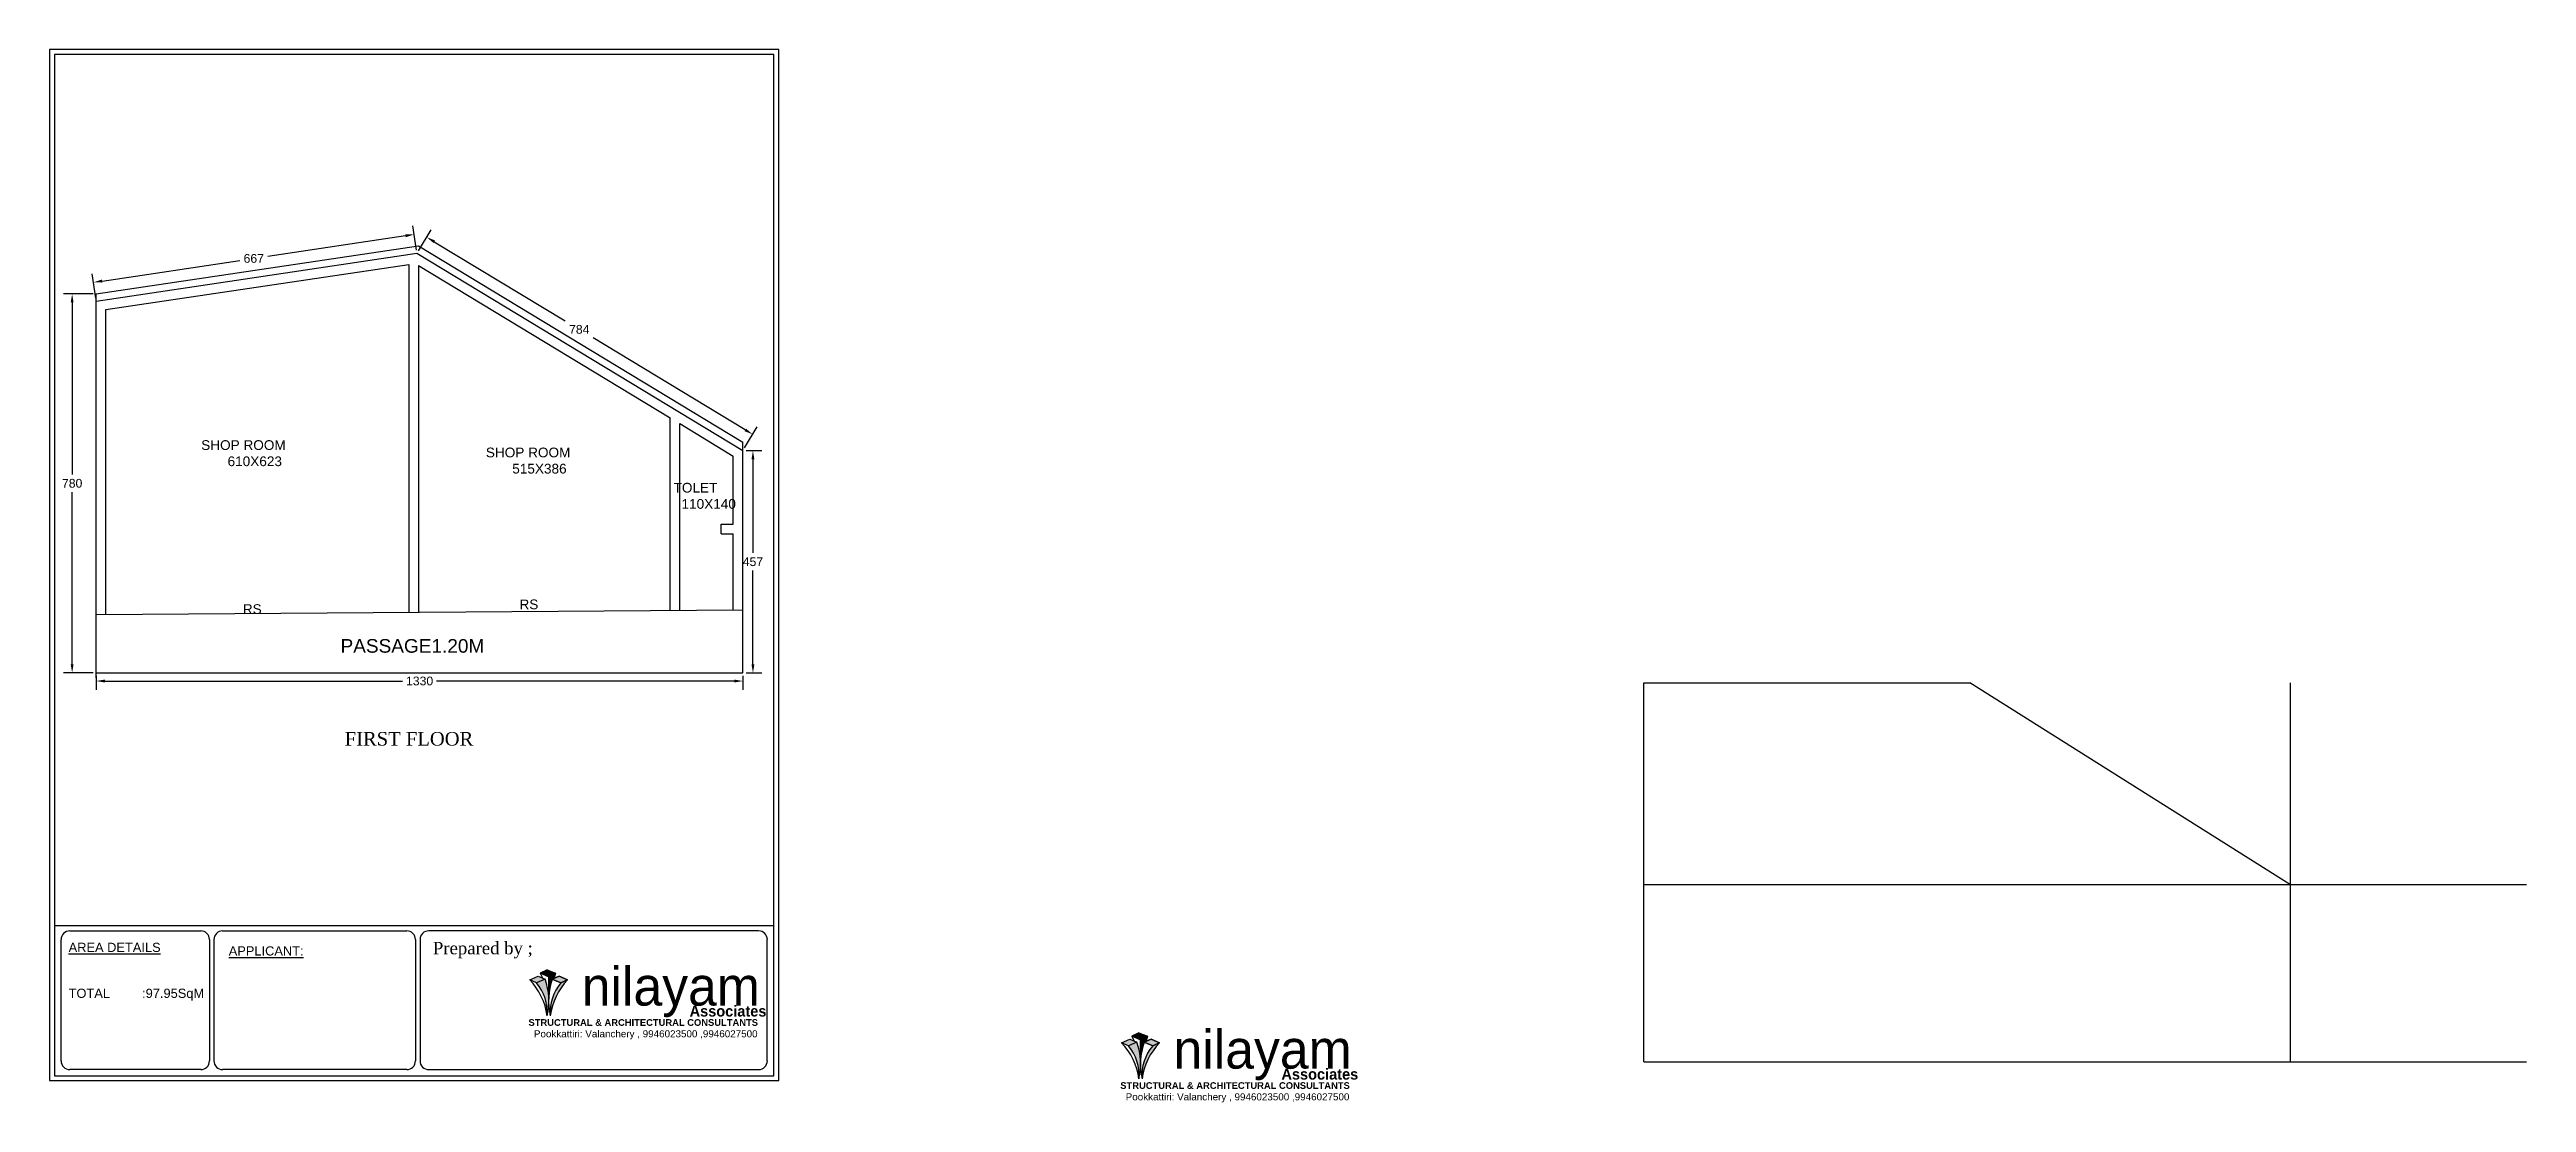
# Model space of a CAD drawing. Header units: inches. Extents: x -2903 to 3367, y -161 to 1064.
# Drawn here: x 979.1 to 1030, y 484.1 to 505.7 of the extents above; entities that cross this region are included whole.
import ezdxf

# ---------------------------------------------------------------- set-up
doc = ezdxf.new("R2010")
doc.units = ezdxf.units.IN
doc.header["$MEASUREMENT"] = 0
doc.layers.add('--plan', color=7, linetype='Continuous')
doc.layers.add('PLAN', color=10, linetype='Continuous')
doc.styles.add('SA', font='times.ttf')
doc.styles.get("Standard").update_dxf_attribs({"font": 'arial.ttf'})
doc.dimstyles.get("Standard").update_dxf_attribs({"dimtxt": 0.18, "dimasz": 0.18, "dimexe": 0.18, "dimexo": 0.0625, "dimgap": 0.09, "dimtad": 0, "dimtih": 1, "dimtoh": 1, "dimdec": 0, "dimlfac": 100, "dimzin": 0, "dimdsep": 46, "dimtxsty": 'Standard', "dimcen": 0.09, "dimadec": 0, "dimazin": 0, "dimtfac": 1, "dimtdec": 0, "dimtofl": 0, "dimtmove": 0, "dimatfit": 3, "dimfxl": 1, "dimtolj": 1, "dimtzin": 0, "dimarcsym": 0})

msp = doc.modelspace()

# ---------------------------------------------------------------- texts
at = {"layer": '--plan', "ltscale": 0.1, "insert": (985.154, 491.686), "char_height": 0.28, "width": 17.51749, "attachment_point": 1, "style": 'SA'}
msp.add_mtext('FIRST FLOOR', dxfattribs=at)
at = {"attachment_point": 1}
for s, width, gutter_width, insert, char_height in [('\\pxqc;SHOP ROOM        610X623', 2.04629, 12.5, (982.165, 497.688), 0.2), ('\\pxqc;SHOP ROOM        515X386', 2.04629, 12.5, (988.019, 497.536), 0.2), ('\\pxqc;TOLET        110X140', 2.04629, 12.5, (991.616, 496.811), 0.2), ('{\\fBauhaus|b0|i0|c0|p2;\\C5;nilayam}', 16.24669, 0.862, (1002.198, 485.556), 0.79515), ('Pookkattiri: Valanchery , 9946023500 ,9946027500', 11.49213, 0.862, (1001.215, 484.253), 0.14481)]:
    msp.add_mtext_dynamic_manual_height_columns(s, width=width, gutter_width=gutter_width, heights=[0], dxfattribs=dict(at, insert=insert, char_height=char_height))
for s, insert, char_height, width in [('RS', (983.059, 494.314), 0.2, 0.29853), ('RS', (988.748, 494.411), 0.2, 0.29853), ('PASSAGE1.20M', (985.068, 493.597), 0.28, 2.67648), ('{\\fTimes New Roman|b0|i0|c0|p18;Prepared by ;}', (986.968, 487.368), 0.25506, 5.92072), ('{\\fTimes New Roman|b0|i0|c0|p18;Prepared by ;}', (986.968, 487.368), 0.25506, 5.92072), ('{\\fArial Greek|b1|i0|c0|p34;STRUCTURAL & ARCHITECTURAL CONSULTANTS}', (1001.103, 484.482), 0.13792, 13.22053), ('{\\fBauhaus|b1|i0|c0|p2;Associates}', (1004.417, 484.759), 0.22364, 9.52789)]:
    msp.add_mtext(s, dxfattribs=dict(at, insert=insert, char_height=char_height, width=width))
at = {"layer": 'PLAN', "color": 0, "char_height": 0.18893, "attachment_point": 1}
for s, insert, width in [('\\pxt4.6154;{\\LAREA DETAILS}\\P\\P\\P\\ptz;TOTAL         :97.95SqM', (979.477, 487.35), 3.09477), ('\\pxt4.6154;{\\LAPPLICANT:}', (982.769, 487.277), 3.79302)]:
    msp.add_mtext(s, dxfattribs=dict(at, insert=insert, width=width))

# ---------------------------------------------------------------- blocks, each defined once
blk = doc.blocks.new('*D659')
at = {"color": 0, "lineweight": -2, "transparency": 16777216}
for p, q in [((979.982, 500.701), (979.369, 500.701)), ((979.549, 500.521), (979.549, 496.983)), ((979.549, 493.081), (979.549, 496.619)), ((979.982, 492.901), (979.369, 492.901))]:
    blk.add_line(p, q, dxfattribs=at)
at = {"color": 0, "transparency": 16777216}
for points in [[(979.519, 500.521), (979.579, 500.521), (979.549, 500.701)], [(979.519, 493.081), (979.579, 493.081), (979.549, 492.901)]]:
    blk.add_solid(points, dxfattribs=at)
at = {"layer": 'Defpoints', "color": 0, "transparency": 16777216}
for p in [(979.549, 500.701), (980.044, 500.701), (980.044, 492.901)]:
    blk.add_point(p, dxfattribs=at)
at = {"color": 0, "transparency": 16777216, "insert": (979.549, 496.801), "char_height": 0.18, "attachment_point": 5}
blk.add_mtext('\\A1;780', dxfattribs=at)
blk = doc.blocks.new('*D660')
at = {"color": 0, "lineweight": -2, "transparency": 16777216}
for p, q in [((986.404, 501.892), (983.574, 501.47)), ((986.63, 501.595), (986.555, 502.097)), ((980.165, 500.962), (982.995, 501.384)), ((980.035, 500.611), (979.96, 501.113))]:
    blk.add_line(p, q, dxfattribs=at)
at = {"color": 0, "transparency": 16777216}
for points in [[(986.399, 501.922), (986.408, 501.863), (986.582, 501.919)], [(980.16, 500.992), (980.169, 500.932), (979.987, 500.935)]]:
    blk.add_solid(points, dxfattribs=at)
at = {"layer": 'Defpoints', "color": 0, "transparency": 16777216}
for p in [(986.582, 501.919), (986.64, 501.533), (980.044, 500.549)]:
    blk.add_point(p, dxfattribs=at)
at = {"color": 0, "transparency": 16777216, "insert": (983.284, 501.427), "char_height": 0.18, "attachment_point": 5}
blk.add_mtext('\\A1;667', dxfattribs=at)
blk = doc.blocks.new('*D661')
at = {"color": 0, "lineweight": -2, "transparency": 16777216}
for p, q in [((986.672, 501.586), (986.934, 502.019)), ((986.994, 501.772), (989.689, 500.141)), ((993.391, 497.901), (990.264, 499.793)), ((993.377, 497.529), (993.638, 497.962))]:
    blk.add_line(p, q, dxfattribs=at)
at = {"color": 0, "transparency": 16777216}
for points in [[(987.01, 501.797), (986.979, 501.746), (986.84, 501.865)], [(993.407, 497.926), (993.376, 497.875), (993.545, 497.808)]]:
    blk.add_solid(points, dxfattribs=at)
at = {"layer": 'Defpoints', "color": 0, "transparency": 16777216}
for p in [(986.64, 501.533), (993.545, 497.808), (993.344, 497.476)]:
    blk.add_point(p, dxfattribs=at)
at = {"color": 0, "transparency": 16777216, "insert": (989.977, 499.967), "char_height": 0.18, "attachment_point": 5}
blk.add_mtext('\\A1;784', dxfattribs=at)
blk = doc.blocks.new('*D662')
at = {"color": 0, "lineweight": -2, "transparency": 16777216}
for p, q in [((993.407, 497.476), (993.729, 497.476)), ((993.549, 497.296), (993.549, 495.37)), ((993.549, 493.081), (993.549, 495.007)), ((993.407, 492.901), (993.729, 492.901))]:
    blk.add_line(p, q, dxfattribs=at)
at = {"color": 0, "transparency": 16777216}
for points in [[(993.519, 497.296), (993.579, 497.296), (993.549, 497.476)], [(993.519, 493.081), (993.579, 493.081), (993.549, 492.901)]]:
    blk.add_solid(points, dxfattribs=at)
at = {"layer": 'Defpoints', "color": 0, "transparency": 16777216}
for p in [(993.344, 497.476), (993.344, 492.901), (993.549, 492.901)]:
    blk.add_point(p, dxfattribs=at)
at = {"color": 0, "transparency": 16777216, "insert": (993.549, 495.188), "char_height": 0.18, "attachment_point": 5}
blk.add_mtext('\\A1;457', dxfattribs=at)
blk = doc.blocks.new('*D663')
at = {"color": 0, "lineweight": -2, "transparency": 16777216}
for p, q in [((980.044, 492.838), (980.044, 492.554)), ((980.224, 492.734), (986.344, 492.734)), ((993.164, 492.734), (987.044, 492.734)), ((993.344, 492.838), (993.344, 492.554))]:
    blk.add_line(p, q, dxfattribs=at)
at = {"color": 0, "transparency": 16777216}
for points in [[(980.224, 492.764), (980.224, 492.704), (980.044, 492.734)], [(993.164, 492.764), (993.164, 492.704), (993.344, 492.734)]]:
    blk.add_solid(points, dxfattribs=at)
at = {"layer": 'Defpoints', "color": 0, "transparency": 16777216}
for p in [(980.044, 492.901), (993.344, 492.901), (993.344, 492.734)]:
    blk.add_point(p, dxfattribs=at)
at = {"color": 0, "transparency": 16777216, "insert": (986.694, 492.734), "char_height": 0.18, "attachment_point": 5}
blk.add_mtext('\\A1;1330', dxfattribs=at)
blk = doc.blocks.new('nilayan new')
h = blk.add_hatch(color=256)
h.set_gradient(color1=(171, 171, 160), color2=(233, 233, 231), one_color=1, tint=0.91)
h.paths.add_polyline_path([(-543.265, 296.076), (-543.464, 295.991), (-543.303, 295.916), (-543.099, 296.007)])
h.paths.add_polyline_path([(-543.099, 296.007), (-543.303, 295.916, -0.197043), (-543.05, 295.133, 0.041266), (-543.013, 295.39, -0.030102), (-543.013, 295.58, 0.069334)])
h.paths.add_polyline_path([(-542.927, 296.007), (-542.722, 295.916), (-542.561, 295.991), (-542.76, 296.076)])
h.paths.add_polyline_path([(-542.561, 295.991), (-542.722, 295.916, 0.197043), (-542.976, 295.133, -0.158169)])
h = blk.add_hatch(color=256)
h.set_gradient(color1=(13, 97, 231), color2=(163, 196, 250), one_color=1, tint=0.81, name='HEMISPHERICAL')
h.paths.add_polyline_path([(-542.848, 296.148), (-543.052, 296.23), (-543.218, 296.149), (-543.018, 296.064)])
h.paths.add_polyline_path([(-543.016, 295.622, -0.006631), (-543.013, 295.58, -0.069334), (-542.927, 296.007), (-542.882, 296.026), (-542.848, 296.148), (-543.018, 296.064)])
for p, q in [((-543.464, 295.991), (-543.265, 296.076)), ((-543.265, 296.076), (-543.099, 296.007)), ((-543.052, 296.23), (-543.218, 296.149)), ((-543.018, 296.064), (-543.218, 296.149)), ((-543.218, 296.149), (-543.163, 296.034)), ((-543.052, 296.23), (-542.848, 296.148)), ((-542.848, 296.148), (-543.018, 296.064)), ((-543.018, 296.064), (-543.016, 295.622)), ((-542.76, 296.076), (-542.927, 296.007)), ((-542.848, 296.148), (-542.882, 296.026)), ((-542.561, 295.991), (-542.76, 296.076)), ((-543.303, 295.916), (-543.464, 295.991)), ((-543.099, 296.007), (-543.303, 295.916)), ((-542.927, 296.007), (-542.722, 295.916)), ((-542.722, 295.916), (-542.561, 295.991))]:
    blk.add_line(p, q)
for points in [[(-543.265, 296.076), (-543.099, 296.007), (-543.303, 295.916), (-543.464, 295.991), (-543.265, 296.076)], [(-542.76, 296.076), (-542.561, 295.991), (-542.722, 295.916), (-542.927, 296.007), (-542.76, 296.076)]]:
    blk.add_lwpolyline(points)
for centre, radius, start, end in [((-544.579, 294.922), 1.544, 7.82588, 43.77778), ((-544.132, 295.215), 1.085, 355.64458, 40.23232), ((-544.588, 295.485), 1.579, 347.09944, 19.3132), ((-541.437, 295.485), 1.579, 160.6868, 192.90056), ((-541.893, 295.215), 1.085, 139.76768, 184.35542), ((-541.446, 294.922), 1.544, 136.22222, 172.17412)]:
    blk.add_arc(centre, radius, start, end)
at = {"attachment_point": 1}
for s, width, insert, char_height in [('{\\fBauhaus|b0|i0|c0|p2;\\C5;nilayam}', 18.84828, (-542.225, 296.297), 0.92248), ('Pookkattiri: Valanchery , 9946023500 ,9946027500', 13.33237, (-543.366, 294.786), 0.168)]:
    blk.add_mtext_dynamic_manual_height_columns(s, width=width, gutter_width=1, heights=[0], dxfattribs=dict(at, insert=insert, char_height=char_height))
for s, insert, char_height, width in [('{\\fArial Greek|b1|i0|c0|p34;STRUCTURAL & ARCHITECTURAL CONSULTANTS}', (-543.495, 295.051), 0.16, 15.33754), ('{\\fBauhaus|b1|i0|c0|p2;Associates}', (-539.651, 295.373), 0.25945, 11.05359)]:
    blk.add_mtext(s, dxfattribs=dict(at, insert=insert, char_height=char_height, width=width))

# ---------------------------------------------------------------- dimensions: what is measured, and where the dimension line sits
for p1, p2, distance, picture, middle in [((980.044, 500.549), (986.64, 501.533), 0.39, '*D660', (983.284, 501.427)), ((980.044, 492.901), (980.044, 500.701), 0.495, '*D659', (979.549, 496.801)), ((993.3442, 497.4756), (993.3442, 492.9009), 0.2048, '*D662', (993.549, 495.1883)), ((980.044, 492.901), (993.344, 492.901), -0.167, '*D663', (986.694, 492.734))]:
    dim = msp.add_aligned_dim(p1=p1, p2=p2, distance=distance, dimstyle='Standard')
    dim.commit()
    dim.dimension.update_dxf_attribs({"geometry": picture, "text_midpoint": middle})
dim = msp.add_linear_dim(base=(993.545, 497.808), p1=(986.64, 501.533), p2=(993.344, 497.476), angle=328.8204, dimstyle='Standard')
dim.commit()
dim.dimension.update_dxf_attribs({"geometry": '*D661', "text_midpoint": (989.977, 499.967), "dimtype": 161})

# ---------------------------------------------------------------- hatches: boundary and pattern name
h = msp.add_hatch(color=256)
h.set_gradient(color1=(13, 97, 231), color2=(163, 196, 250), one_color=1, tint=0.81, name='HEMISPHERICAL')
h.paths.add_polyline_path([(1001.661, 485.427), (1001.485, 485.497), (1001.342, 485.428), (1001.515, 485.355)])
h.paths.add_polyline_path([(1001.517, 484.974, -0.006631), (1001.519, 484.938, -0.069334), (1001.594, 485.306), (1001.632, 485.322), (1001.661, 485.427), (1001.515, 485.355)])
h = msp.add_hatch(color=256)
h.set_gradient(color1=(171, 171, 160), color2=(233, 233, 231), one_color=1, tint=0.91)
h.paths.add_polyline_path([(1001.302, 485.365), (1001.13, 485.291), (1001.269, 485.227), (1001.445, 485.306)])
h.paths.add_polyline_path([(1001.445, 485.306), (1001.269, 485.227, -0.197043), (1001.488, 484.552, 0.041266), (1001.519, 484.774, -0.030102), (1001.519, 484.938, 0.069334)])
h.paths.add_polyline_path([(1001.594, 485.306), (1001.77, 485.227), (1001.909, 485.291), (1001.737, 485.365)])
h.paths.add_polyline_path([(1001.909, 485.291), (1001.77, 485.227, 0.197043), (1001.551, 484.552, -0.158169)])

# ---------------------------------------------------------------- linework, layer by layer
for p, q in [((980.044, 500.701), (986.671, 501.689)), ((980.044, 500.549), (986.64, 501.533)), ((980.244, 500.377), (986.471, 501.305)), ((986.471, 501.305), (986.471, 494.149)), ((986.64, 501.533), (993.344, 497.476)), ((986.671, 501.689), (993.344, 497.651)), ((986.671, 501.28), (991.844, 498.15)), ((986.671, 501.28), (986.671, 494.151)), ((980.044, 492.801), (980.044, 500.701)), ((980.044, 492.901), (980.044, 500.701)), ((980.244, 494.102), (980.244, 500.377)), ((991.844, 494.19), (991.844, 498.15)), ((992.044, 494.191), (992.044, 498.029)), ((992.044, 498.029), (993.144, 497.363)), ((993.344, 492.901), (993.344, 497.651)), ((993.144, 495.963), (993.144, 497.363)), ((992.894, 495.763), (992.894, 495.963)), ((992.894, 495.963), (993.144, 495.963)), ((992.894, 495.763), (993.144, 495.763)), ((993.144, 494.199), (993.144, 495.763)), ((980.044, 494.101), (993.344, 494.201)), ((980.044, 492.901), (993.344, 492.901)), ((1011.87, 484.9), (1011.87, 492.7)), ((1011.87, 492.7), (1018.57, 492.7)), ((1018.57, 492.707), (1025.17, 488.55)), ((1025.17, 484.9), (1025.17, 492.7)), ((1011.87, 488.55), (1030.02, 488.55)), ((979.5, 487.594), (982.202, 487.594)), ((982.638, 487.594), (986.431, 487.594)), ((993.666, 487.594), (986.881, 487.594)), ((979.321, 486.972), (979.321, 487.415)), ((979.321, 484.921), (979.321, 487.294)), ((982.373, 487.415), (982.373, 486.972)), ((982.373, 487.294), (982.373, 484.921)), ((982.466, 487.415), (982.466, 486.972)), ((982.466, 487.294), (982.466, 484.921)), ((986.609, 487.415), (986.609, 486.972)), ((986.609, 487.294), (986.609, 484.921)), ((986.703, 487.415), (986.703, 486.972)), ((986.703, 487.294), (986.703, 484.921)), ((993.844, 486.972), (993.844, 487.415)), ((993.844, 484.921), (993.844, 487.294)), ((1001.485, 485.497), (1001.342, 485.428)), ((1001.515, 485.355), (1001.342, 485.428)), ((1001.342, 485.428), (1001.39, 485.329)), ((1001.485, 485.497), (1001.661, 485.427)), ((1001.661, 485.427), (1001.515, 485.355)), ((1001.661, 485.427), (1001.632, 485.322)), ((1001.13, 485.291), (1001.302, 485.365)), ((1001.269, 485.227), (1001.13, 485.291)), ((1001.445, 485.306), (1001.269, 485.227)), ((1001.302, 485.365), (1001.445, 485.306)), ((1001.515, 485.355), (1001.517, 484.974)), ((1001.737, 485.365), (1001.594, 485.306)), ((1001.594, 485.306), (1001.77, 485.227)), ((1001.909, 485.291), (1001.737, 485.365)), ((1001.77, 485.227), (1001.909, 485.291)), ((982.202, 484.743), (979.5, 484.743)), ((986.431, 484.743), (982.638, 484.743)), ((986.881, 484.743), (993.666, 484.743)), ((1011.87, 484.9), (1030.02, 484.9))]:
    msp.add_line(p, q)
for points in [[(1001.302, 485.365), (1001.445, 485.306), (1001.269, 485.227), (1001.13, 485.291), (1001.302, 485.365)], [(1001.737, 485.365), (1001.909, 485.291), (1001.77, 485.227), (1001.594, 485.306), (1001.737, 485.365)]]:
    msp.add_lwpolyline(points)
for centre, radius, start, end in [((979.5, 487.415), 0.179, 90, 180), ((982.198, 487.419), 0.175, 358.8163, 91.1837), ((982.641, 487.419), 0.175, 88.8163, 181.1837), ((986.434, 487.419), 0.175, 358.8163, 91.1837), ((986.878, 487.419), 0.175, 88.8163, 181.1837), ((993.666, 487.415), 0.179, 0, 90), ((979.5, 484.921), 0.179, 180, 270), ((982.198, 484.918), 0.175, 268.8163, 1.1837), ((982.641, 484.918), 0.175, 178.8163, 271.1837), ((986.434, 484.918), 0.175, 268.8163, 1.1837), ((986.878, 484.918), 0.175, 178.8163, 271.1837), ((993.666, 484.921), 0.179, 270, 0), ((1000.169, 484.371), 1.331, 7.8259, 43.7778), ((1000.555, 484.623), 0.936, 355.6446, 40.2323), ((1000.161, 484.856), 1.361, 347.0994, 19.3132), ((1002.878, 484.856), 1.361, 160.6868, 192.9006), ((1002.484, 484.623), 0.936, 139.7677, 184.3554), ((1002.87, 484.371), 1.331, 136.2222, 172.1741)]:
    msp.add_arc(centre, radius, start, end)
at = {"layer": 'PLAN', "color": 0}
for p, q in [((979.184, 487.708), (993.977, 487.708)), ((979.186, 484.616), (993.98, 484.616))]:
    msp.add_line(p, q, dxfattribs=at)
for points in [[(994.082, 505.725), (979.084, 505.725), (979.084, 484.514), (994.082, 484.514)], [(993.98, 505.623), (979.186, 505.623), (979.186, 484.616), (993.98, 484.616)]]:
    msp.add_lwpolyline(points, close=True, dxfattribs=at)

# ---------------------------------------------------------------- block references
at = {"xscale": 0.8619719357956992, "yscale": 0.8619719357956992, "zscale": 0.8619719357956992}
msp.add_blockref('nilayan new', (1457.411, 231.453), dxfattribs=at)

msp.set_redraw_order([(e.dxf.handle, doc.entitydb.next_handle()) for e in msp.query("TEXT MTEXT ATTDEF DIMENSION ARC_DIMENSION")])  # texts and dimensions are drawn at this point

doc.saveas('drawing.dxf')
